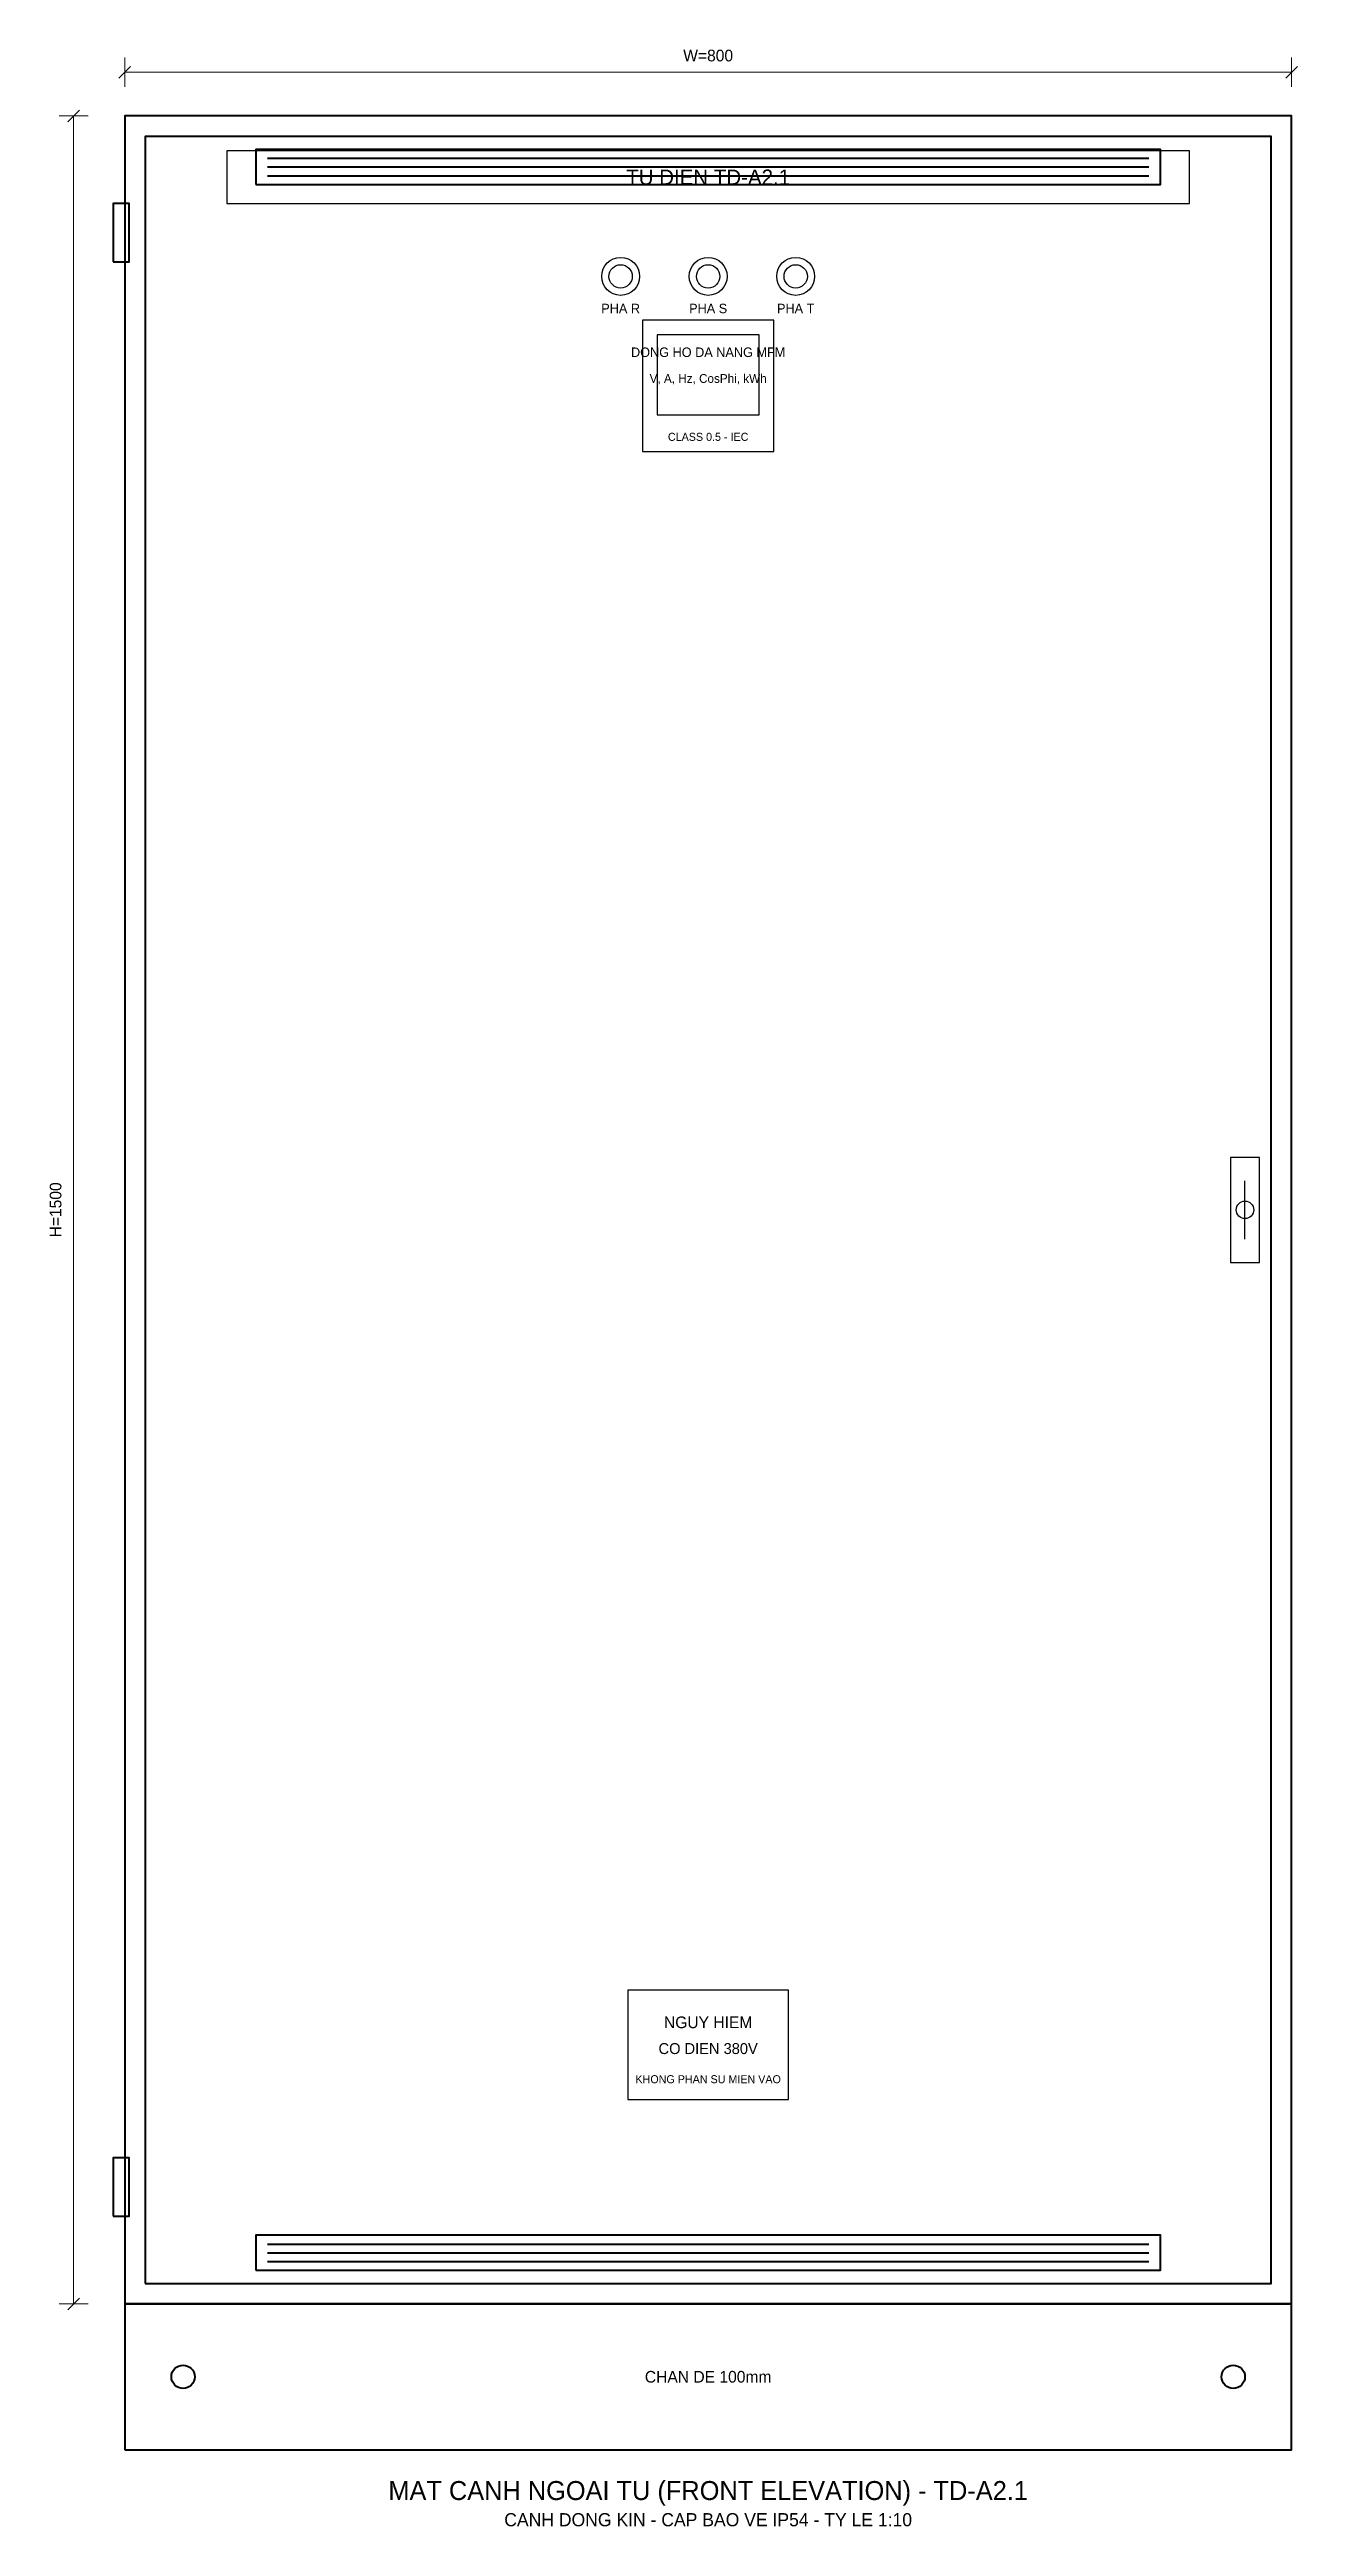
# Model space of a CAD drawing. Header units: metres. Extents: x 48 to 18260, y 45 to 1746.
# Drawn here: x 4588 to 5444, y 47 to 1746 of the extents above; entities that cross this region are included whole.
import ezdxf
from ezdxf.enums import TextEntityAlignment as Align

# ---------------------------------------------------------------- set-up
doc = ezdxf.new("R2010")
doc.units = ezdxf.units.M
for name, color, linetype, lineweight in [('0_DEVICES', 7, 'Continuous', 30), ('0_DIM', 1, 'Continuous', 15), ('0_DOOR_ITEMS', 1, 'Continuous', 25), ('0_FRAME', 6, 'Continuous', 40), ('0_PLATE', 4, 'Continuous', 25), ('0_TEXT', 7, 'Continuous', 20), ('0_TEXT_TITLE', 3, 'Continuous', 30)]:
    doc.layers.add(name, color=color, linetype=linetype, lineweight=lineweight)

msp = doc.modelspace()

# ---------------------------------------------------------------- texts
at = {"layer": '0_TEXT', "color": 1}
msp.add_text('W=800', height=8, dxfattribs=at).set_placement((5040, 1735), align=Align.BOTTOM_CENTER)
msp.add_text('PHA R', height=6.5, dxfattribs=at).set_placement((4980, 1568), align=Align.MIDDLE_CENTER)
at = {"layer": '0_TEXT', "color": 2}
for s, height, p in [('PHA S', 6.5, (5040, 1568)), ('KHONG PHAN SU MIEN VAO', 5.5, (5040, 354))]:
    msp.add_text(s, height=height, dxfattribs=at).set_placement(p, align=Align.MIDDLE_CENTER)
at = {"layer": '0_TEXT', "color": 3}
msp.add_text('PHA T', height=6.5, dxfattribs=at).set_placement((5100, 1568), align=Align.MIDDLE_CENTER)
at = {"layer": '0_TEXT'}
for s, height, p in [('V, A, Hz, CosPhi, kWh', 6, (5040, 1520)), ('CLASS 0.5 - IEC', 5.5, (5040, 1480)), ('CHAN DE 100mm', 8, (5040, 150)), ('CANH DONG KIN - CAP BAO VE IP54 - TY LE 1:10', 9, (5040, 52))]:
    msp.add_text(s, height=height, dxfattribs=at).set_placement(p, align=Align.MIDDLE_CENTER)
at = {"layer": '0_TEXT', "color": 1}
msp.add_text('H=1500', height=8, rotation=90, dxfattribs=at).set_placement((4599, 950), align=Align.BOTTOM_CENTER)
at = {"layer": '0_TEXT_TITLE', "color": 3}
for s, height, p in [('TU DIEN TD-A2.1', 10.5, (5040, 1658)), ('DONG HO DA NANG MFM', 6.5, (5040, 1538))]:
    msp.add_text(s, height=height, dxfattribs=at).set_placement(p, align=Align.MIDDLE_CENTER)
at = {"layer": '0_TEXT_TITLE', "color": 1}
for s, height, p in [('NGUY HIEM', 8, (5040, 393)), ('CO DIEN 380V', 7.5, (5040, 375))]:
    msp.add_text(s, height=height, dxfattribs=at).set_placement(p, align=Align.MIDDLE_CENTER)
at = {"layer": '0_TEXT_TITLE'}
msp.add_text('MAT CANH NGOAI TU (FRONT ELEVATION) - TD-A2.1', height=13, dxfattribs=at).set_placement((5040, 72), align=Align.MIDDLE_CENTER)

# ---------------------------------------------------------------- linework, layer by layer
at = {"layer": '0_DEVICES'}
msp.add_line((5408, 930), (5408, 970), dxfattribs=at)
msp.add_lwpolyline([(5398, 914), (5418, 914), (5418, 986), (5398, 986), (5398, 914)], close=True, dxfattribs=at)
msp.add_circle((5408, 950), 6, dxfattribs=at)
at = {"layer": '0_DIM', "color": 1}
for p, q in [((4636, 1726), (4644, 1734)), ((4640, 1720), (4640, 1740)), ((5436, 1726), (5444, 1734)), ((5440, 1720), (5440, 1740)), ((4640, 1730), (5440, 1730)), ((4595, 1700), (4615, 1700)), ((4601, 1696), (4609, 1704)), ((4605, 200), (4605, 1700)), ((4601, 196), (4609, 204)), ((4595, 200), (4615, 200))]:
    msp.add_line(p, q, dxfattribs=at)
at = {"layer": '0_DOOR_ITEMS', "color": 7}
msp.add_lwpolyline([(4995, 1470), (5085, 1470), (5085, 1560), (4995, 1560), (4995, 1470)], close=True, dxfattribs=at)
at = {"layer": '0_DOOR_ITEMS', "color": 4}
msp.add_lwpolyline([(5005, 1495), (5075, 1495), (5075, 1550), (5005, 1550), (5005, 1495)], close=True, dxfattribs=at)
at = {"layer": '0_DOOR_ITEMS', "color": 2}
msp.add_lwpolyline([(4985, 340), (5095, 340), (5095, 415), (4985, 415), (4985, 340)], close=True, dxfattribs=at)
at = {"layer": '0_DOOR_ITEMS', "color": 1}
for radius in [13, 8]:
    msp.add_circle((4980, 1590), radius, dxfattribs=at)
at = {"layer": '0_DOOR_ITEMS', "color": 2}
for radius in [13, 8]:
    msp.add_circle((5040, 1590), radius, dxfattribs=at)
at = {"layer": '0_DOOR_ITEMS', "color": 3}
for radius in [13, 8]:
    msp.add_circle((5100, 1590), radius, dxfattribs=at)
at = {"layer": '0_FRAME'}
for p, q in [((4738, 1671), (5342, 1671)), ((4738, 1665), (5342, 1665)), ((4738, 1659), (5342, 1659)), ((4738, 241), (5342, 241)), ((4738, 235), (5342, 235)), ((4738, 229), (5342, 229))]:
    msp.add_line(p, q, dxfattribs=at)
for points in [[(4640, 200), (5440, 200), (5440, 1700), (4640, 1700), (4640, 200)], [(4654, 214), (5426, 214), (5426, 1686), (4654, 1686), (4654, 214)], [(4730, 1653), (5350, 1653), (5350, 1677), (4730, 1677), (4730, 1653)], [(4632, 1600), (4643, 1600), (4643, 1640), (4632, 1640), (4632, 1600)], [(4632, 260), (4643, 260), (4643, 300), (4632, 300), (4632, 260)], [(4730, 223), (5350, 223), (5350, 247), (4730, 247), (4730, 223)], [(4640, 100), (5440, 100), (5440, 200), (4640, 200), (4640, 100)]]:
    msp.add_lwpolyline(points, close=True, dxfattribs=at)
for centre in [(4680, 150), (5400, 150)]:
    msp.add_circle(centre, 8, dxfattribs=at)
at = {"layer": '0_PLATE', "color": 4}
msp.add_lwpolyline([(4710, 1640), (5370, 1640), (5370, 1676), (4710, 1676), (4710, 1640)], close=True, dxfattribs=at)

msp.set_redraw_order([(e.dxf.handle, doc.entitydb.next_handle()) for e in msp.query("TEXT MTEXT ATTDEF DIMENSION ARC_DIMENSION")])  # texts and dimensions are drawn at this point

doc.saveas('drawing.dxf')
